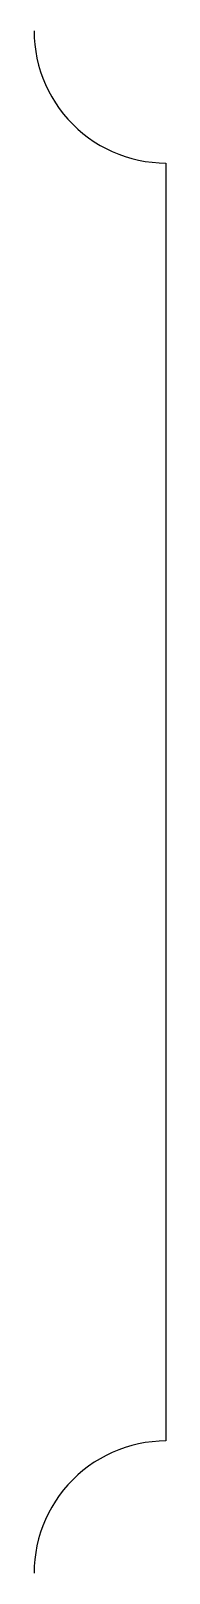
# Model space of a CAD drawing. Extents: x 0 to 11384, y -175 to 175.
# Drawn here: x 11354 to 11384, y -175 to 175 of the extents above; entities that cross this region are included whole.
import ezdxf

# ---------------------------------------------------------------- set-up
doc = ezdxf.new("R2010")
doc.units = 0
doc.header["$LTSCALE"] = 10
doc.layers.add('TEILE', color=7, linetype='CONTINUOUS')

msp = doc.modelspace()

# ---------------------------------------------------------------- linework, layer by layer
at = {"layer": 'TEILE', "color": 2}
for p, q in [((11353.994141, 175), (11354.035156, 173.429886)), ((11354.035156, 173.429886), (11354.15918, 171.864105)), ((11354.15918, 171.864105), (11354.363281, 170.306885)), ((11354.363281, 170.306885), (11354.649414, 168.762543)), ((11354.649414, 168.762543), (11355.015625, 167.235291)), ((11355.015625, 167.235291), (11355.462891, 165.72934)), ((11355.462891, 165.72934), (11355.986328, 164.248779)), ((11355.986328, 164.248779), (11356.586914, 162.797684)), ((11356.586914, 162.797684), (11357.263672, 161.380035)), ((11357.263672, 161.380035), (11358.012695, 159.999725)), ((11358.012695, 159.999725), (11358.833984, 158.660522)), ((11358.833984, 158.660522), (11359.722656, 157.366119)), ((11359.722656, 157.366119), (11360.679688, 156.120041)), ((11360.679688, 156.120041), (11361.699219, 154.92572)), ((11361.699219, 154.92572), (11362.78125, 153.786407)), ((11362.78125, 153.786407), (11363.919922, 152.705261)), ((11363.919922, 152.705261), (11365.115234, 151.685211)), ((11365.115234, 151.685211), (11366.359375, 150.72908)), ((11366.359375, 150.72908), (11367.655273, 149.839462)), ((11367.655273, 149.839462), (11368.994141, 149.018829)), ((11368.994141, 149.018829), (11370.375, 148.269409)), ((11370.375, 148.269409), (11371.791992, 147.593246)), ((11371.791992, 147.593246), (11373.243164, 146.992218)), ((11373.243164, 146.992218), (11374.724609, 146.467957)), ((11374.724609, 146.467957), (11376.229492, 146.021912)), ((11376.229492, 146.021912), (11377.755859, 145.655304)), ((11377.755859, 145.655304), (11379.300781, 145.369125)), ((11379.300781, 145.369125), (11380.858398, 145.164169)), ((11380.858398, 145.164169), (11382.423828, 145.041)), ((11382.423828, 145.041), (11383.994141, 144.999954)), ((11383.994141, 144.999954), (11383.994141, 145)), ((11383.994141, 145), (11383.994141, -145)), ((11373.243164, -146.992584), (11371.791992, -147.593628)), ((11374.724609, -146.468292), (11373.243164, -146.992584)), ((11376.229492, -146.022217), (11374.724609, -146.468292)), ((11377.755859, -145.655563), (11376.229492, -146.022217)), ((11379.300781, -145.369339), (11377.755859, -145.655563)), ((11380.858398, -145.164337), (11379.300781, -145.369339)), ((11382.423828, -145.041107), (11380.858398, -145.164337)), ((11383.994141, -145), (11382.423828, -145.041107)), ((11367.655273, -149.839874), (11366.361328, -150.729492)), ((11368.994141, -149.019226), (11367.655273, -149.839874)), ((11370.375, -148.269806), (11368.994141, -149.019226)), ((11371.791992, -147.593628), (11370.375, -148.269806)), ((11362.78125, -153.786789), (11361.699219, -154.926071)), ((11363.919922, -152.705658), (11362.78125, -153.786789)), ((11365.115234, -151.685623), (11363.919922, -152.705658)), ((11366.361328, -150.729492), (11365.115234, -151.685623)), ((11359.724609, -157.366425), (11358.833984, -158.660828)), ((11360.679688, -156.120377), (11359.724609, -157.366425)), ((11361.699219, -154.926071), (11360.679688, -156.120377)), ((11358.013672, -159.999985), (11357.264648, -161.38028)), ((11358.833984, -158.660828), (11358.013672, -159.999985)), ((11355.986328, -164.248947), (11355.462891, -165.729462)), ((11356.587891, -162.797882), (11355.986328, -164.248947)), ((11357.264648, -161.38028), (11356.587891, -162.797882)), ((11355.015625, -167.235413), (11354.649414, -168.762634)), ((11355.462891, -165.729462), (11355.015625, -167.235413)), ((11354.364258, -170.306931), (11354.15918, -171.864105)), ((11354.649414, -168.762634), (11354.364258, -170.306931)), ((11354.035156, -173.429886), (11353.994141, -174.999969)), ((11353.994141, -174.999969), (11353.994141, -175)), ((11354.15918, -171.864105), (11354.035156, -173.429886))]:
    msp.add_line(p, q, dxfattribs=at)

doc.saveas('drawing.dxf')
